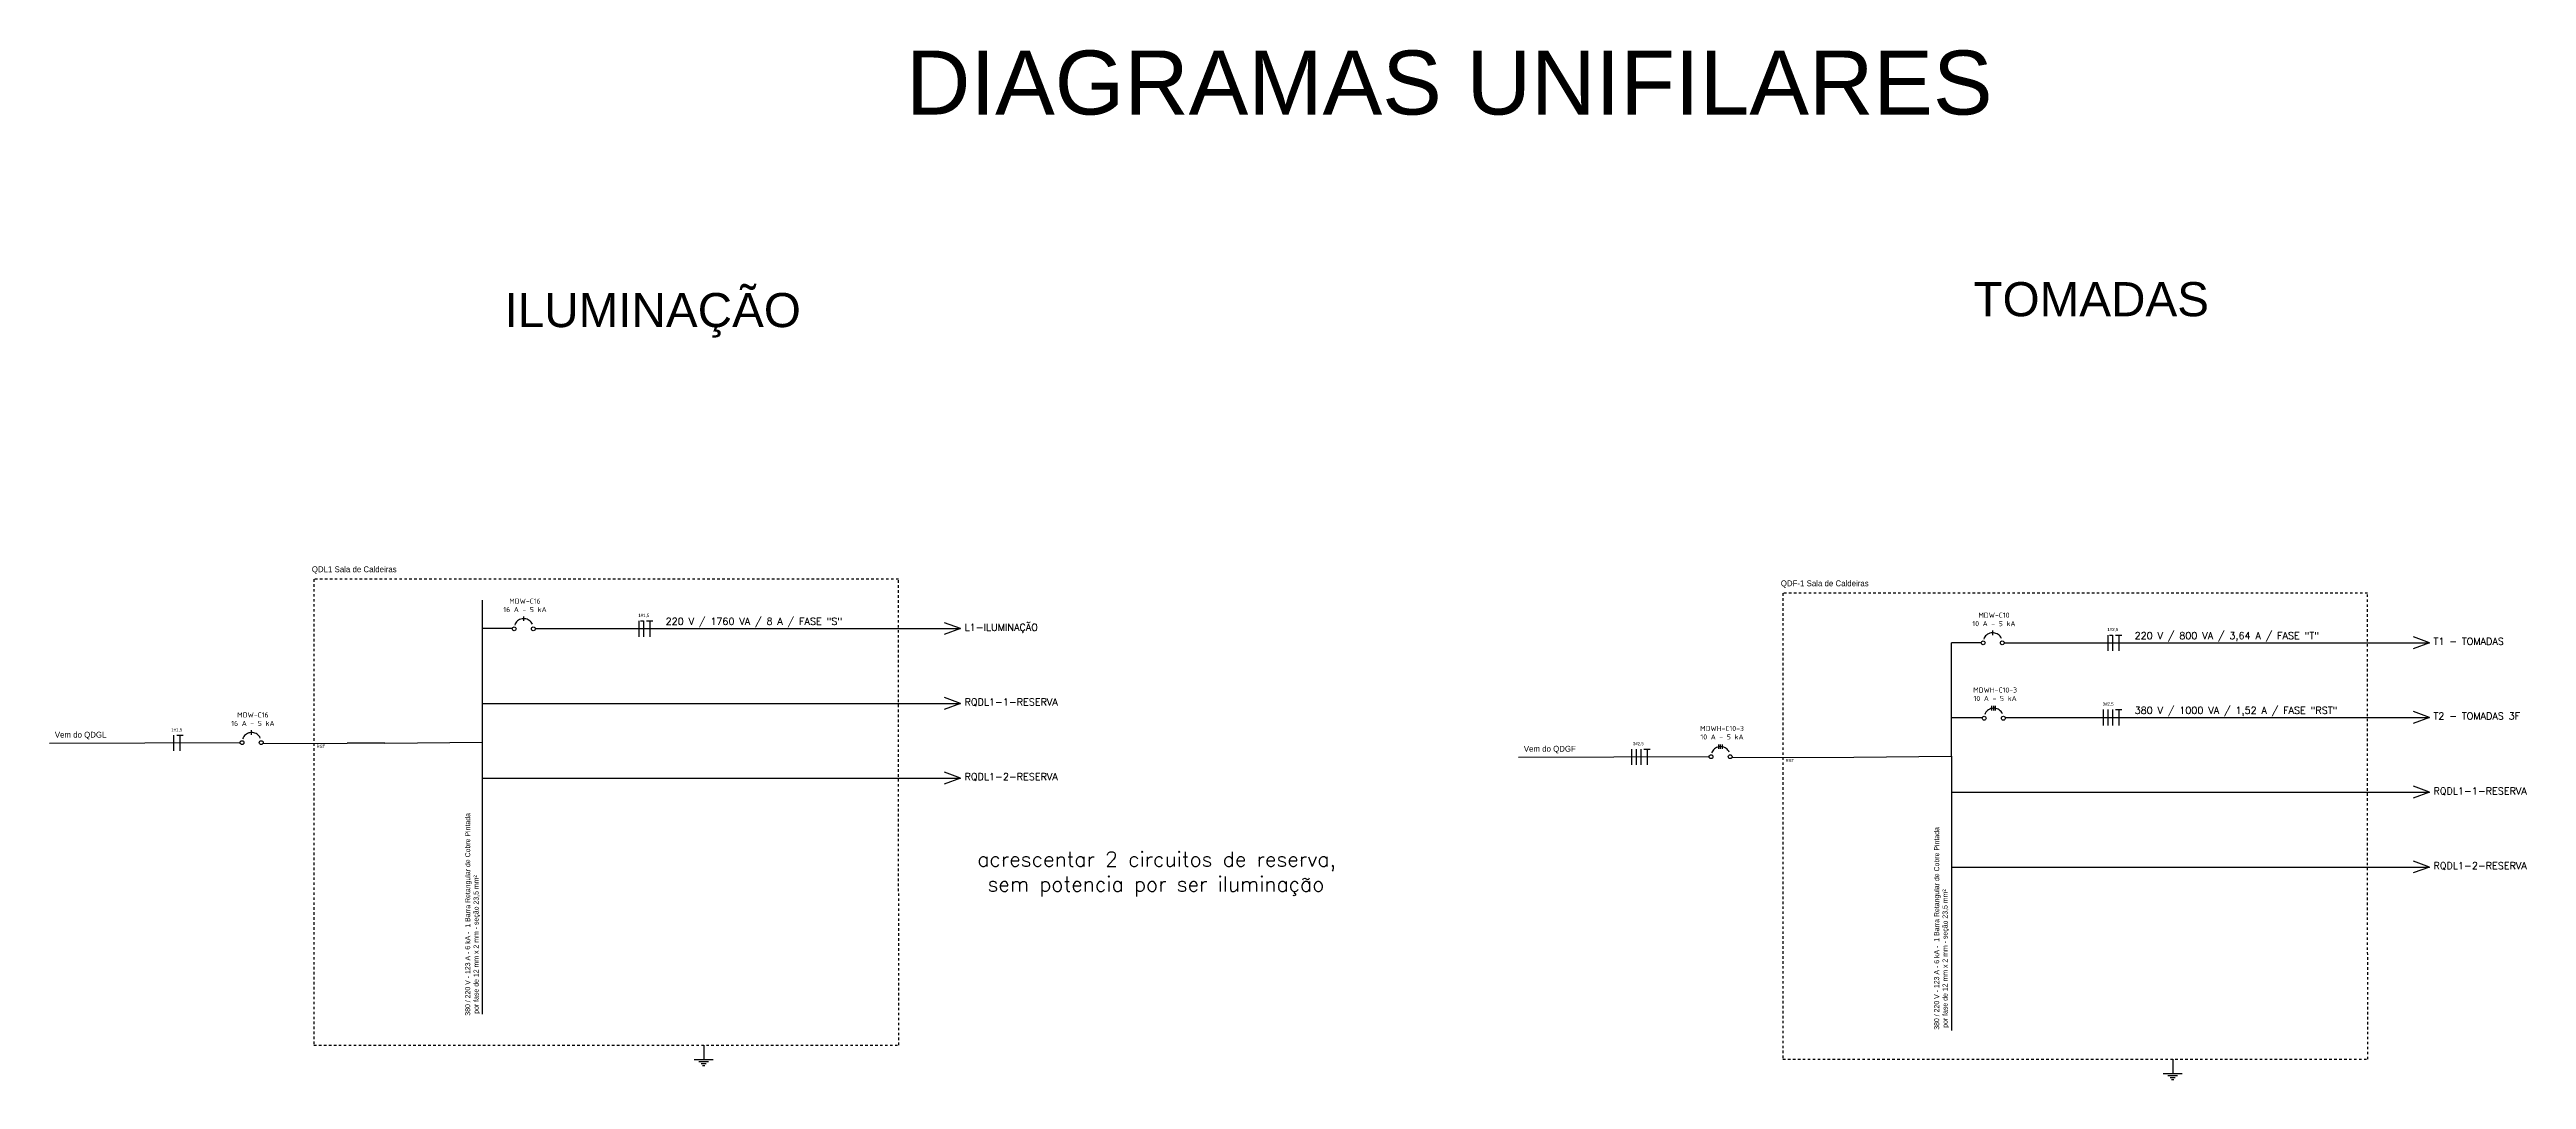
# Model space of a CAD drawing. Extents: x 196 to 565, y -49 to 207.
# Drawn here: x 464.4 to 564.2, y 165.1 to 206.5 of the extents above; entities that cross this region are included whole.
import ezdxf

# ---------------------------------------------------------------- set-up
doc = ezdxf.new("R2010")
doc.units = 0
doc.header["$MEASUREMENT"] = 0
doc.linetypes.add('DASHED2', pattern=[0.375, 0.25, -0.125])
for name, color, linetype in [('_ARQ-TEXTO', 4, 'CONTINUOUS'), ('ELET_UNIFILAR_TEXTO', 4, 'CONTINUOUS'), ('ELET_UNIFILAR_TEXTO2', 4, 'CONTINUOUS'), ('ELT_UNIFILAR_DESENHO', 5, 'CONTINUOUS')]:
    doc.layers.add(name, color=color, linetype=linetype)
doc.styles.add('ARIAL', font='arial.ttf')
doc.styles.add('ROMANS', font='romans')

msp = doc.modelspace()

# ---------------------------------------------------------------- linework, layer by layer
at = {"layer": 'ELT_UNIFILAR_DESENHO', "linetype": 'DASHED2', "ltscale": 0.05}
for p, q in [((498.607, 185.207), (475.068, 185.207)), ((475.068, 185.207), (475.068, 166.463)), ((498.615, 166.463), (498.607, 185.207)), ((557.761, 184.64), (534.222, 184.64)), ((534.222, 184.64), (534.222, 165.897)), ((557.769, 165.897), (557.761, 184.64)), ((475.068, 166.463), (498.615, 166.463)), ((534.222, 165.897), (557.769, 165.897))]:
    msp.add_line(p, q, dxfattribs=at)
at = {"layer": 'ELT_UNIFILAR_DESENHO'}
for p, q in [((481.857, 167.712), (481.857, 184.362)), ((483.514, 183.528), (483.514, 183.708)), ((488.147, 183.527), (488.147, 182.895)), ((488.211, 183.527), (488.337, 183.527)), ((488.337, 183.527), (488.337, 182.895)), ((488.462, 183.527), (488.715, 183.527)), ((488.589, 183.527), (488.589, 182.895)), ((483.051, 183.219), (481.857, 183.219)), ((483.977, 183.219), (501.104, 183.219)), ((501.104, 183.219), (500.443, 182.977)), ((501.104, 183.219), (500.453, 183.459)), ((542.205, 182.652), (541.011, 182.652)), ((542.668, 182.962), (542.668, 183.142)), ((543.131, 182.652), (560.258, 182.652)), ((547.301, 182.961), (547.301, 182.329)), ((547.365, 182.961), (547.491, 182.961)), ((547.491, 182.961), (547.491, 182.329)), ((547.616, 182.961), (547.869, 182.961)), ((547.743, 182.961), (547.743, 182.329)), ((560.258, 182.652), (559.597, 182.411)), ((560.258, 182.652), (559.607, 182.893)), ((481.857, 180.211), (501.104, 180.211)), ((501.104, 180.211), (500.443, 179.97)), ((501.104, 180.211), (500.453, 180.452)), ((541.011, 179.645), (542.253, 179.645)), ((542.632, 179.929), (542.632, 180.109)), ((542.709, 179.929), (542.709, 180.109)), ((542.787, 179.929), (542.787, 180.109)), ((543.167, 179.645), (560.258, 179.645)), ((547.112, 179.961), (547.112, 179.329)), ((547.301, 179.961), (547.301, 179.329)), ((547.491, 179.961), (547.491, 179.329)), ((547.616, 179.961), (547.869, 179.961)), ((547.743, 179.961), (547.743, 179.329)), ((560.258, 179.645), (559.597, 179.403)), ((560.258, 179.645), (559.607, 179.885)), ((464.419, 178.616), (472.095, 178.639)), ((469.415, 178.932), (469.415, 178.3)), ((469.541, 178.932), (469.794, 178.932)), ((469.667, 178.932), (469.667, 178.3)), ((472.557, 178.949), (472.557, 179.129)), ((472.557, 178.949), (472.557, 179.129)), ((473.014, 178.602), (476.405, 178.616)), ((477.922, 178.616), (476.409, 178.615)), ((477.922, 178.616), (481.857, 178.653)), ((531.634, 178.382), (531.634, 178.562)), ((531.711, 178.382), (531.711, 178.562)), ((531.788, 178.382), (531.788, 178.562)), ((523.573, 178.05), (531.248, 178.073)), ((528.117, 178.366), (528.117, 177.734)), ((528.307, 178.366), (528.307, 177.734)), ((528.496, 178.366), (528.496, 177.734)), ((528.622, 178.366), (528.874, 178.366)), ((528.748, 178.366), (528.748, 177.734)), ((532.168, 178.036), (537.076, 178.05)), ((537.076, 178.05), (541.011, 178.087)), ((481.857, 177.203), (501.104, 177.203)), ((501.104, 177.203), (500.443, 176.962)), ((501.104, 177.203), (500.453, 177.444)), ((541.011, 176.637), (560.258, 176.637)), ((560.258, 176.637), (559.597, 176.395)), ((560.258, 176.637), (559.607, 176.878)), ((541.011, 173.629), (560.258, 173.629)), ((560.258, 173.629), (559.597, 173.388)), ((560.258, 173.629), (559.607, 173.87)), ((490.376, 165.881), (491.148, 165.881)), ((490.569, 165.804), (490.955, 165.804)), ((490.666, 165.727), (490.859, 165.727)), ((490.714, 165.649), (490.81, 165.649)), ((490.762, 166.463), (490.762, 165.881)), ((549.916, 165.897), (549.916, 165.315)), ((549.53, 165.315), (550.302, 165.315)), ((549.723, 165.238), (550.109, 165.238)), ((549.82, 165.16), (550.013, 165.16)), ((549.868, 165.083), (549.964, 165.083))]:
    msp.add_line(p, q, dxfattribs=at)
at = {"layer": 'ELT_UNIFILAR_DESENHO', "linetype": 'Continuous'}
for q in [(541.011, 182.652), (541.011, 167.049)]:
    msp.add_line((541.011, 178.087), q, dxfattribs=at)
at = {"layer": 'ELT_UNIFILAR_DESENHO'}
for points in [[(483.864, 183.395), (483.839, 183.44), (483.809, 183.48), (483.774, 183.517), (483.735, 183.548), (483.692, 183.575), (483.646, 183.595), (483.597, 183.609), (483.547, 183.617), (483.497, 183.618), (483.447, 183.612), (483.397, 183.6), (483.35, 183.582), (483.306, 183.558), (483.265, 183.528), (483.229, 183.493), (483.197, 183.454), (483.171, 183.41), (483.151, 183.364)], [(543.018, 182.829), (542.993, 182.873), (542.963, 182.914), (542.928, 182.951), (542.889, 182.982), (542.846, 183.008), (542.8, 183.029), (542.751, 183.043), (542.701, 183.051), (542.651, 183.052), (542.6, 183.046), (542.551, 183.034), (542.504, 183.016), (542.46, 182.991), (542.419, 182.962), (542.383, 182.927), (542.351, 182.887), (542.325, 182.844), (542.305, 182.798)], [(543.059, 179.796), (543.035, 179.84), (543.005, 179.881), (542.97, 179.918), (542.931, 179.949), (542.888, 179.975), (542.841, 179.996), (542.793, 180.01), (542.743, 180.018), (542.693, 180.019), (542.642, 180.013), (542.593, 180.001), (542.546, 179.983), (542.502, 179.959), (542.461, 179.929), (542.425, 179.894), (542.393, 179.854), (542.367, 179.811), (542.347, 179.765)], [(472.907, 178.816), (472.883, 178.86), (472.853, 178.901), (472.818, 178.938), (472.779, 178.969), (472.736, 178.995), (472.689, 179.016), (472.641, 179.03), (472.591, 179.037), (472.541, 179.039), (472.49, 179.033), (472.441, 179.021), (472.394, 179.003), (472.35, 178.978), (472.309, 178.949), (472.273, 178.914), (472.241, 178.874), (472.215, 178.831), (472.195, 178.785)], [(532.061, 178.249), (532.037, 178.293), (532.007, 178.334), (531.972, 178.371), (531.933, 178.402), (531.889, 178.428), (531.843, 178.449), (531.795, 178.463), (531.745, 178.47), (531.694, 178.472), (531.644, 178.466), (531.595, 178.454), (531.548, 178.436), (531.504, 178.411), (531.463, 178.382), (531.426, 178.347), (531.395, 178.307), (531.368, 178.264), (531.348, 178.218)]]:
    msp.add_lwpolyline(points, dxfattribs=at)
for centre in [(483.128, 183.214), (483.9, 183.214), (542.282, 182.647), (543.054, 182.647), (542.324, 179.614), (543.096, 179.614), (472.172, 178.634), (472.944, 178.634), (531.325, 178.067), (532.098, 178.067)]:
    msp.add_circle(centre, 0.0772, dxfattribs=at)

# ---------------------------------------------------------------- texts
at = {"layer": '_ARQ-TEXTO', "linetype": 'Continuous', "attachment_point": 1, "style": 'ARIAL'}
for s, width, insert, char_height in [('DIAGRAMAS UNIFILARES', 44.48312, (498.903, 206.478), 2.57438), ('{\\H4x;ILUMINAÇÃO}^I', 27.38714, (482.74, 196.723), 0.34325), ('{\\H4x;TOMADAS^I}^I', 27.38714, (541.894, 197.161), 0.34325)]:
    msp.add_mtext_dynamic_manual_height_columns(s, width=width, gutter_width=0.687, heights=[0], dxfattribs=dict(at, insert=insert, char_height=char_height))
at = {"layer": '_ARQ-TEXTO', "linetype": 'Continuous', "insert": (501.776, 174.244), "char_height": 0.60069, "width": 32.85813, "attachment_point": 1, "style": 'ROMANS'}
msp.add_mtext('acrescentar 2 circuitos de reserva,\\P sem potencia por ser iluminação', dxfattribs=at)
at = {"layer": 'ELET_UNIFILAR_TEXTO', "attachment_point": 1}
for s, insert, char_height, width in [('QDL1 Sala de Caldeiras', (474.981, 185.726), 0.23696, 5.02128), ('QDF-1 Sala de Caldeiras', (534.135, 185.16), 0.23696, 5.02128), ('\\A1;\\pxqc;1#1,5', (487.856, 183.817), 0.12638, 0.9874), ('\\A1;\\pxqc;1#2,5', (547.01, 183.25), 0.12638, 0.9874), ('\\A1;3#2,5', (547.098, 180.251), 0.1264, 0.9874), ('\\A1;1#1,5', (469.322, 179.214), 0.1264, 0.9874), ('\\A1;3#2,5', (528.176, 178.655), 0.1264, 0.9874)]:
    msp.add_mtext(s, dxfattribs=dict(at, insert=insert, char_height=char_height, width=width))
at = {"layer": 'ELET_UNIFILAR_TEXTO', "char_height": 0.20406, "width": 3.87486, "attachment_point": 8, "line_spacing_factor": 0.6, "style": 'ARIAL'}
for s, insert in [('\\pxsm1;{\\Fisocp|c0;MDW-C16\\P\\Fisocp2|c0;16 A - 5 kA}', (483.564, 183.884)), ('\\pxsm1;{\\Fisocp|c0;MDW-C10\\P\\Fisocp2|c0;10 A - 5 kA}', (542.718, 183.318)), ('\\pxsm1;{\\Fisocp|c0;MDWH-C10-3\\P\\Fisocp2|c0;10 A - 5 kA}', (542.766, 180.307)), ('\\pxsm1;{\\Fisocp|c0;MDW-C16\\P\\Fisocp2|c0;16 A - 5 kA}', (472.608, 179.305)), ('\\pxsm1;{\\Fisocp|c0;MDWH-C10-3\\P\\Fisocp2|c0;10 A - 5 kA}', (531.768, 178.76))]:
    msp.add_mtext(s, dxfattribs=dict(at, insert=insert))
at = {"layer": 'ELET_UNIFILAR_TEXTO', "attachment_point": 1}
for s, insert, char_height in [('Vem do QDGL', (464.632, 179.07), 0.23696), ('RST', (475.17, 178.545), 0.1264), ('RST', (475.17, 178.545), 0.1264), ('Vem do QDGF', (523.786, 178.504), 0.23696), ('RST', (534.324, 177.979), 0.1264), ('RST', (534.324, 177.979), 0.1264)]:
    msp.add_mtext(s, dxfattribs=dict(at, insert=insert, char_height=char_height))
at = {"layer": 'ELET_UNIFILAR_TEXTO', "char_height": 0.202345, "attachment_point": 1, "rotation": 90}
for insert in [(481.156, 167.646), (540.31, 167.08)]:
    msp.add_mtext('\\A1;380 / 220 V - 123 A - 6 kA - {\\A0;\\fArial|b0|i0|c0|p34; \\Ftxt|c0;1 Barra Retangular de Cobre Pintada\\P por fase de 12 mm x 2 mm - seção 23,5 mm\\fArial|b0|i0|c0|p34;²}', dxfattribs=dict(at, insert=insert))
at = {"layer": 'ELET_UNIFILAR_TEXTO2', "char_height": 0.28356, "attachment_point": 1, "style": 'ROMANS'}
for s, insert, width in [('220 V / 1760 VA / 8 A / FASE "S"', (489.231, 183.651), 9.25609), ('L1-ILUMINAÇÃO', (501.265, 183.415), 3.00015), ('220 V / 800 VA / 3,64 A / FASE "T"', (548.385, 183.084), 9.25609), ('T1 - TOMADAS', (560.419, 182.849), 3.5369), ('RQDL1-1-RESERVA', (501.265, 180.408), 3.00015), ('380 V / 1000 VA / 1,52 A / FASE "RST"', (548.385, 180.077), 9.86731), ('T2 - TOMADAS 3F', (560.419, 179.841), 4.23737), ('RQDL1-2-RESERVA', (501.265, 177.4), 3.00015), ('RQDL1-1-RESERVA', (560.419, 176.834), 3.00015), ('RQDL1-2-RESERVA', (560.419, 173.826), 3.00015)]:
    msp.add_mtext(s, dxfattribs=dict(at, insert=insert, width=width))

doc.saveas('drawing.dxf')
